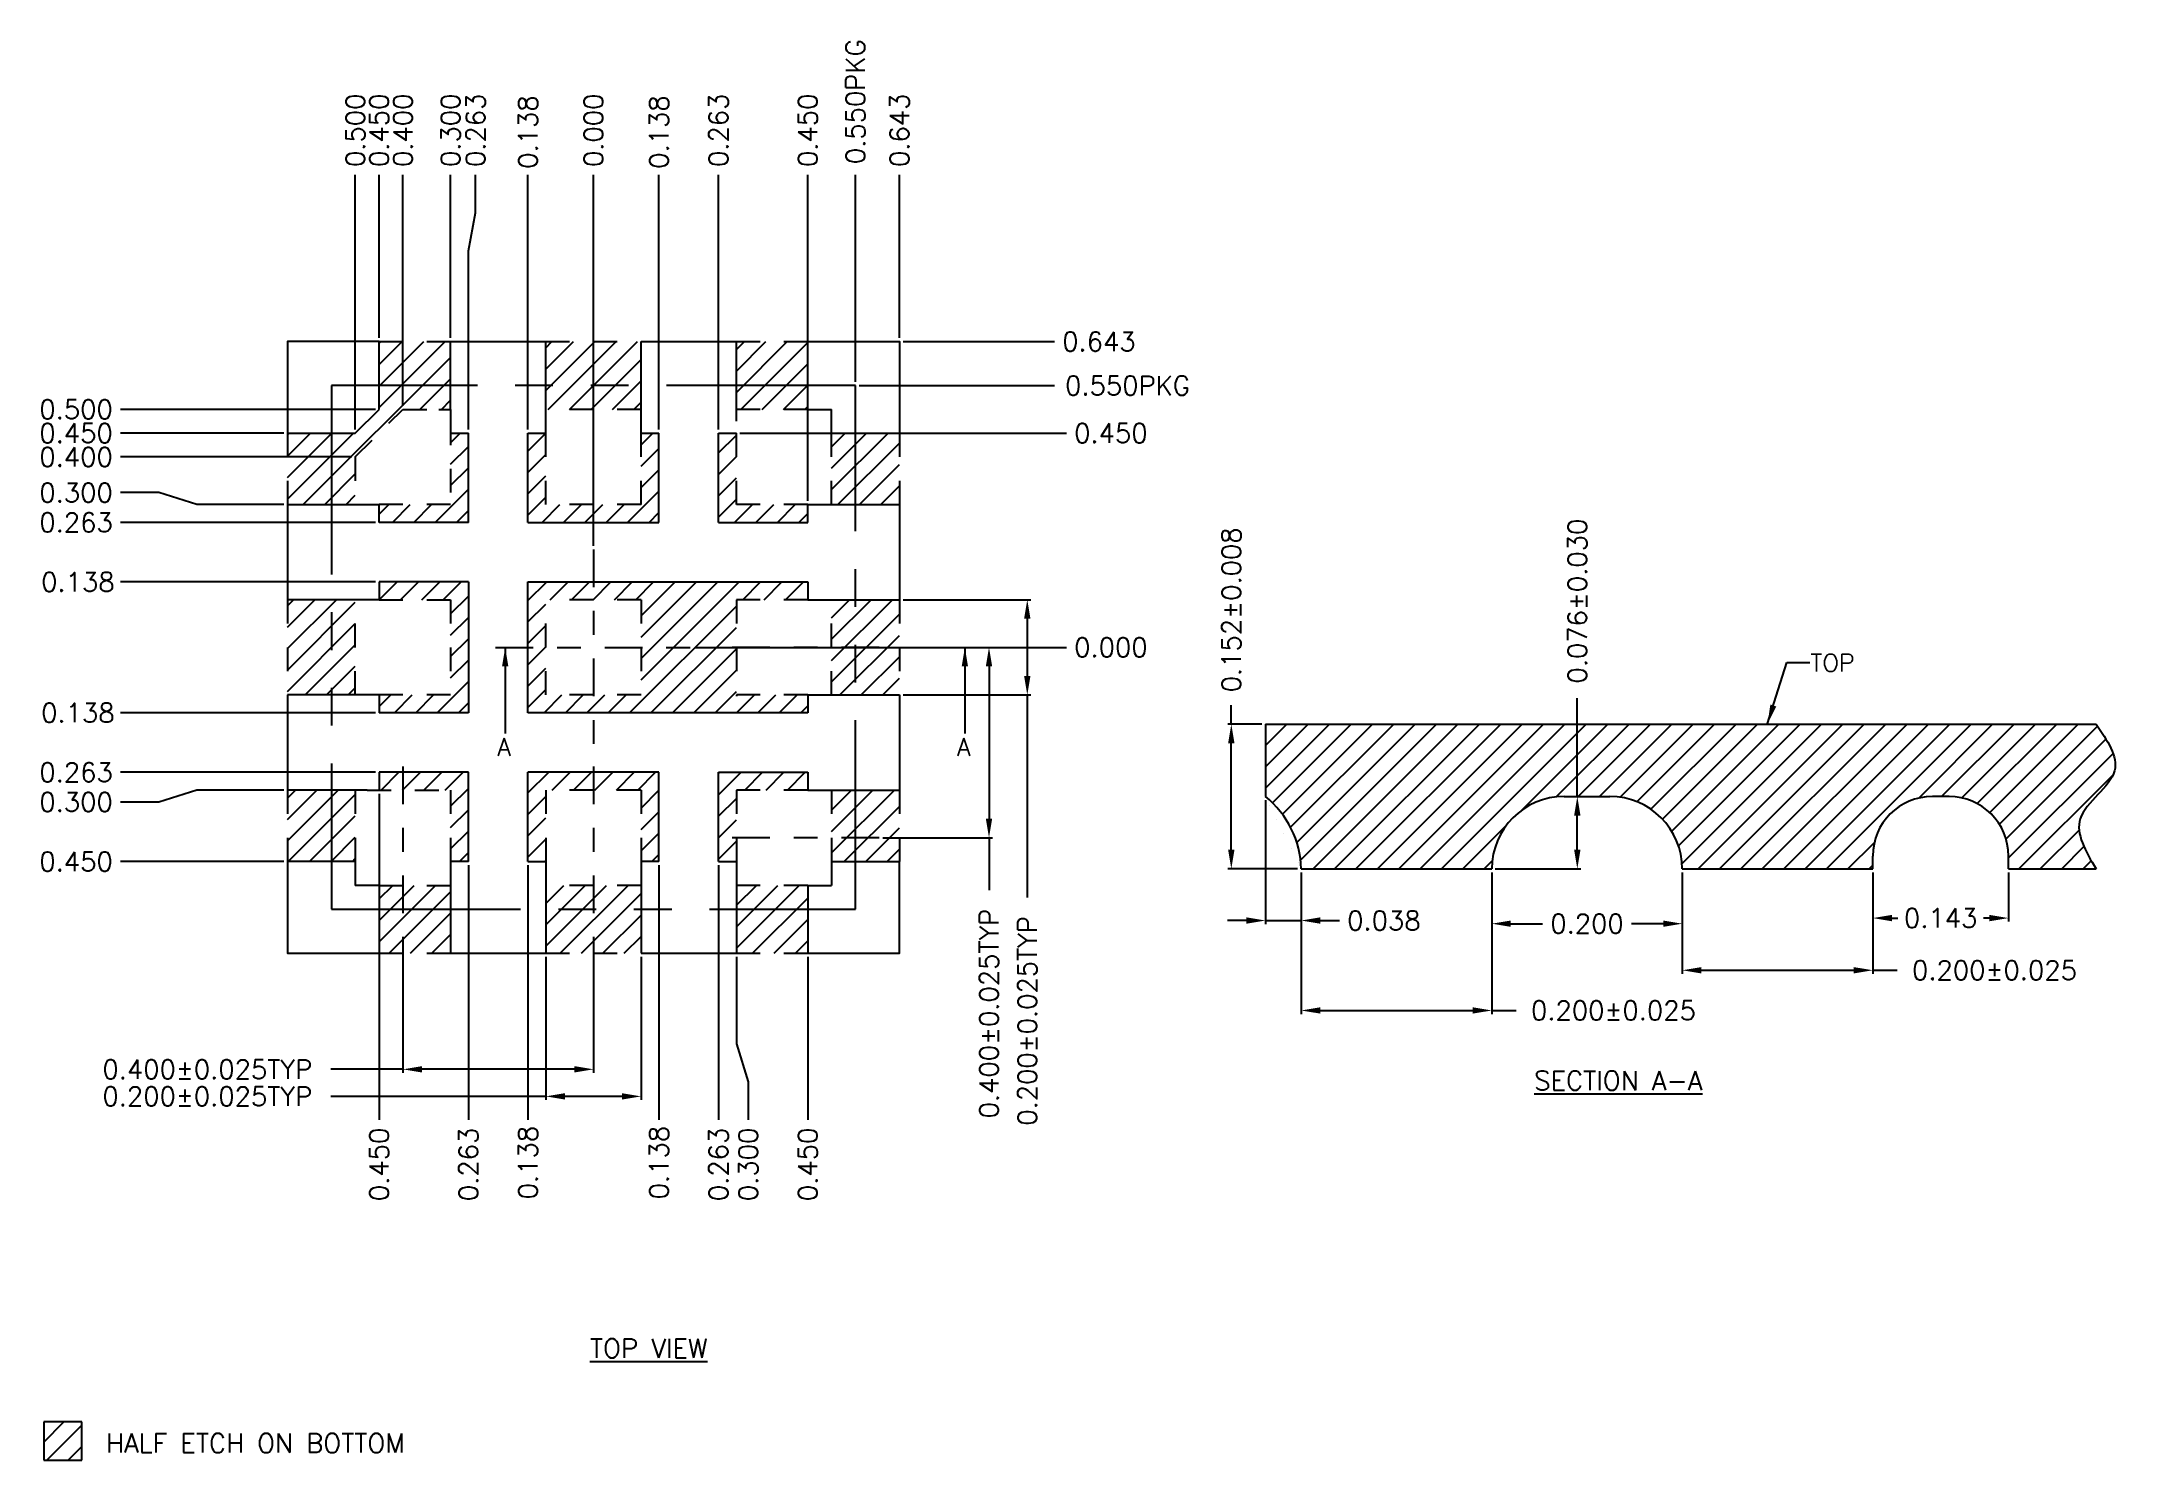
# Model space of a CAD drawing. Header units: millimetres. Extents: x 425.66 to 434.43, y 107.94 to 113.9.
import ezdxf
from ezdxf.enums import TextEntityAlignment as Align

# ---------------------------------------------------------------- set-up
doc = ezdxf.new("R2010")
doc.units = ezdxf.units.MM
doc.header["$LTSCALE"] = 0.5
doc.header["$PDMODE"] = 98
for name, pattern in [('CENTER', [50.8, 31.75, -6.35, 6.35, -6.35]), ('HIDDEN', [0.375, 0.25, -0.125]), ('PHANTOM2', [31.75, 15.875, -3.175, 3.175, -3.175, 3.175, -3.175])]:
    doc.linetypes.add(name, pattern=pattern)
for name, color, linetype in [('1', 7, 'Continuous'), ('1D', 4, 'Continuous'), ('BTM', 7, 'HIDDEN'), ('Center', 2, 'CENTER'), ('DIMENSION', 3, 'Continuous'), ('HEB', 4, 'Continuous'), ('PKG', 1, 'PHANTOM2')]:
    doc.layers.add(name, color=color, linetype=linetype)
doc.styles.add('ADESK1', font='romans')
doc.styles.add('Chinese', font='', dxfattribs={"height": 5})
doc.styles.add('SIMPLEX', font='simplex.shx')
doc.styles.get('Chinese').set_extended_font_data('SimSun')
doc.dimstyles.new('Standard4', dxfattribs={"dimtxt": 0.08, "dimasz": 0.08, "dimexe": 0.015, "dimexo": 0.015, "dimgap": 0.027, "dimtad": 1, "dimdec": 3, "dimlfac": 0.5, "dimrnd": 0.0005, "dimzin": 1, "dimtxsty": 'SIMPLEX', "dimcen": 0.1905, "dimclrd": 256, "dimclre": 256, "dimclrt": 256, "dimazin": 3, "dimtp": 0.03, "dimtm": 0.05, "dimtfac": 0.8, "dimtdec": 3, "dimtmove": 0, "dimatfit": 3, "dimfxl": 0.05, "dimtzin": 4, "dimlwd": -1, "dimlwe": -1})

msp = doc.modelspace()

# ---------------------------------------------------------------- texts
at = {"layer": '1D', "style": 'ADESK1'}
for s, height, p in [('TOP', 0.07363, (433.0845, 111.251)), ('A', 0.0736, (427.5716, 110.8971)), ('A', 0.0736, (429.5018, 110.8971))]:
    msp.add_text(s, height=height, dxfattribs=at).set_placement(p)
at = {"layer": '1D', "linetype": 'ByBlock', "style": 'SIMPLEX'}
for s, p in [('%%UTOP VIEW', (427.96, 108.4073)), ('HALF ETCH ON BOTTOM', (425.928, 108.0089))]:
    msp.add_text(s, height=0.08, dxfattribs=at).set_placement(p, align=Align.MIDDLE_LEFT)
at = {"layer": '1D', "ltscale": 0.1, "insert": (431.9248, 109.5722), "char_height": 0.08, "width": 0.838553, "attachment_point": 1, "style": 'Chinese'}
msp.add_mtext('{\\Fsimplex|c0;\\LSECTION A-A}', dxfattribs=at)

# ---------------------------------------------------------------- blocks, each defined once
blk = doc.blocks.new('*D144')
at = {"layer": 'Defpoints', "color": 0, "ltscale": 0.1, "transparency": 16777216}
for p in [(432.0506, 110.7259), (432.1059, 110.7259), (431.7466, 110.4219)]:
    blk.add_point(p, dxfattribs=at)
at = {"layer": 'DIMENSION', "ltscale": 0.1, "transparency": 16777216}
for p, q in [((432.1059, 110.7259), (432.1059, 111.1388)), ((432.0656, 110.7259), (432.1209, 110.7259)), ((432.1059, 110.5019), (432.1059, 110.6459)), ((431.7616, 110.4219), (432.1209, 110.4219))]:
    blk.add_line(p, q, dxfattribs=at)
for points in [[(432.0925, 110.6459), (432.1192, 110.6459), (432.1059, 110.7259)], [(432.0925, 110.5019), (432.1192, 110.5019), (432.1059, 110.4219)]]:
    blk.add_solid(points, dxfattribs=at)
at = {"layer": 'DIMENSION', "ltscale": 0.1, "transparency": 16777216, "insert": (432.1059, 111.5468), "char_height": 0.08, "attachment_point": 5, "rotation": 90, "style": 'SIMPLEX'}
blk.add_mtext('\\A1;0.076%%P0.030', dxfattribs=at)
blk = doc.blocks.new('*D145')
at = {"layer": 'Defpoints', "color": 0, "ltscale": 0.1, "transparency": 16777216}
for p in [(430.653, 111.0299), (430.7966, 111.0299), (430.9466, 110.4219)]:
    blk.add_point(p, dxfattribs=at)
at = {"layer": 'DIMENSION', "ltscale": 0.1, "transparency": 16777216}
for p, q in [((430.653, 111.0299), (430.653, 111.1099)), ((430.7816, 111.0299), (430.638, 111.0299)), ((430.653, 110.5019), (430.653, 110.9499)), ((430.9316, 110.4219), (430.638, 110.4219))]:
    blk.add_line(p, q, dxfattribs=at)
for points in [[(430.6397, 110.9499), (430.6664, 110.9499), (430.653, 111.0299)], [(430.6397, 110.5019), (430.6664, 110.5019), (430.653, 110.4219)]]:
    blk.add_solid(points, dxfattribs=at)
at = {"layer": 'DIMENSION', "ltscale": 0.1, "transparency": 16777216, "insert": (430.653, 111.5102), "char_height": 0.08, "attachment_point": 5, "rotation": 90, "style": 'SIMPLEX'}
blk.add_mtext('\\A1;0.152%%P0.008', dxfattribs=at)
blk = doc.blocks.new('*D146')
at = {"layer": 'Defpoints', "color": 0, "ltscale": 0.1, "transparency": 16777216}
for p in [(430.7966, 110.7259), (430.9466, 110.4219), (430.9466, 110.2048)]:
    blk.add_point(p, dxfattribs=at)
at = {"layer": 'DIMENSION', "ltscale": 0.1, "transparency": 16777216}
for p, q in [((430.7966, 110.7109), (430.7966, 110.1898)), ((430.9466, 110.4069), (430.9466, 110.1898)), ((430.7166, 110.2048), (430.6366, 110.2048)), ((430.7966, 110.2048), (430.9466, 110.2048)), ((431.0266, 110.2048), (431.1066, 110.2048))]:
    blk.add_line(p, q, dxfattribs=at)
for points in [[(430.7166, 110.2181), (430.7166, 110.1914), (430.7966, 110.2048)], [(431.0266, 110.2181), (431.0266, 110.1914), (430.9466, 110.2048)]]:
    blk.add_solid(points, dxfattribs=at)
at = {"layer": 'DIMENSION', "ltscale": 0.1, "transparency": 16777216, "insert": (431.2936, 110.2048), "char_height": 0.08, "attachment_point": 5, "style": 'SIMPLEX'}
blk.add_mtext('\\A1;0.038', dxfattribs=at)
blk = doc.blocks.new('*D147')
at = {"layer": 'Defpoints', "color": 0, "ltscale": 0.1, "transparency": 16777216}
for p in [(430.9466, 110.4219), (431.7466, 110.4219), (431.7466, 109.8269)]:
    blk.add_point(p, dxfattribs=at)
at = {"layer": 'DIMENSION', "ltscale": 0.1, "transparency": 16777216}
for p, q in [((430.9466, 110.4069), (430.9466, 109.8119)), ((431.7466, 110.4069), (431.7466, 109.8119)), ((431.0266, 109.8269), (431.6666, 109.8269)), ((431.7466, 109.8269), (431.8496, 109.8269))]:
    blk.add_line(p, q, dxfattribs=at)
for points in [[(431.0266, 109.8402), (431.0266, 109.8136), (430.9466, 109.8269)], [(431.6666, 109.8402), (431.6666, 109.8136), (431.7466, 109.8269)]]:
    blk.add_solid(points, dxfattribs=at)
at = {"layer": 'DIMENSION', "ltscale": 0.1, "transparency": 16777216, "insert": (432.2576, 109.8269), "char_height": 0.08, "attachment_point": 5, "style": 'SIMPLEX'}
blk.add_mtext('\\A1;0.200%%P0.025', dxfattribs=at)
blk = doc.blocks.new('*D148')
at = {"layer": 'Defpoints', "color": 0, "ltscale": 0.1, "transparency": 16777216}
for p in [(432.5466, 110.4219), (433.3466, 110.4219), (433.3466, 109.9958)]:
    blk.add_point(p, dxfattribs=at)
at = {"layer": 'DIMENSION', "ltscale": 0.1, "transparency": 16777216}
for p, q in [((432.5466, 110.4069), (432.5466, 109.9808)), ((433.3466, 110.4069), (433.3466, 109.9808)), ((432.6266, 109.9958), (433.2666, 109.9958)), ((433.3466, 109.9958), (433.4496, 109.9958))]:
    blk.add_line(p, q, dxfattribs=at)
for points in [[(432.6266, 110.0091), (432.6266, 109.9824), (432.5466, 109.9958)], [(433.2666, 110.0091), (433.2666, 109.9824), (433.3466, 109.9958)]]:
    blk.add_solid(points, dxfattribs=at)
at = {"layer": 'DIMENSION', "ltscale": 0.1, "transparency": 16777216, "insert": (433.8576, 109.9958), "char_height": 0.08, "attachment_point": 5, "style": 'SIMPLEX'}
blk.add_mtext('\\A1;0.200%%P0.025', dxfattribs=at)
blk = doc.blocks.new('*D110')
at = {"layer": 'Defpoints', "color": 0, "ltscale": 0.1, "transparency": 16777216}
for p in [(427.9747, 111.3526), (428.3864, 111.3526), (429.9603, 111.3526)]:
    blk.add_point(p, dxfattribs=at)
at = {"layer": 'DIMENSION', "ltscale": 0.1, "transparency": 16777216}
blk.add_line((428.4014, 111.3526), (429.9603, 111.3526), dxfattribs=at)
at = {"layer": 'DIMENSION', "ltscale": 0.1, "transparency": 16777216, "insert": (430.1473, 111.3526), "char_height": 0.08, "attachment_point": 5, "style": 'SIMPLEX'}
blk.add_mtext('\\A1;0.000', dxfattribs=at)
blk = doc.blocks.new('*D111')
at = {"layer": 'Defpoints', "color": 0, "ltscale": 0.1, "transparency": 16777216}
for p in [(427.9747, 113.3381), (427.9747, 111.7643), (427.9747, 111.3526)]:
    blk.add_point(p, dxfattribs=at)
at = {"layer": 'DIMENSION', "ltscale": 0.1, "transparency": 16777216}
blk.add_line((427.9747, 111.7793), (427.9747, 113.3381), dxfattribs=at)
at = {"layer": 'DIMENSION', "ltscale": 0.1, "transparency": 16777216, "insert": (427.9747, 113.5251), "char_height": 0.08, "attachment_point": 5, "rotation": 90, "style": 'SIMPLEX'}
blk.add_mtext('\\A1;0.000', dxfattribs=at)
blk = doc.blocks.new('*D112')
at = {"layer": 'Defpoints', "color": 0, "ltscale": 0.1, "transparency": 16777216}
for p in [(429.1747, 111.3526), (429.1747, 110.5526), (429.6356, 110.5526)]:
    blk.add_point(p, dxfattribs=at)
at = {"layer": 'DIMENSION', "ltscale": 0.1, "transparency": 16777216}
for p, q in [((429.1897, 111.3526), (429.6506, 111.3526)), ((429.6356, 111.2726), (429.6356, 110.6326)), ((429.1897, 110.5526), (429.6506, 110.5526)), ((429.6356, 110.5526), (429.6356, 110.3326))]:
    blk.add_line(p, q, dxfattribs=at)
for points in [[(429.6222, 111.2726), (429.6489, 111.2726), (429.6356, 111.3526)], [(429.6222, 110.6326), (429.6489, 110.6326), (429.6356, 110.5526)]]:
    blk.add_solid(points, dxfattribs=at)
at = {"layer": 'DIMENSION', "ltscale": 0.1, "transparency": 16777216, "insert": (429.6356, 109.8142), "char_height": 0.08, "attachment_point": 5, "rotation": 90, "style": 'SIMPLEX'}
blk.add_mtext('\\A1;0.400%%P0.025TYP', dxfattribs=at)
blk = doc.blocks.new('*D113')
at = {"layer": 'Defpoints', "color": 0, "ltscale": 0.1, "transparency": 16777216}
for p in [(429.2597, 111.5526), (429.2597, 111.1524), (429.7963, 111.1524)]:
    blk.add_point(p, dxfattribs=at)
at = {"layer": 'DIMENSION', "ltscale": 0.1, "transparency": 16777216}
for p, q in [((429.2747, 111.5526), (429.8113, 111.5526)), ((429.7963, 111.4726), (429.7963, 111.2324)), ((429.2747, 111.1524), (429.8113, 111.1524)), ((429.7963, 111.1524), (429.7963, 110.3016))]:
    blk.add_line(p, q, dxfattribs=at)
for points in [[(429.7829, 111.4726), (429.8096, 111.4726), (429.7963, 111.5526)], [(429.7829, 111.2324), (429.8096, 111.2324), (429.7963, 111.1524)]]:
    blk.add_solid(points, dxfattribs=at)
at = {"layer": 'DIMENSION', "ltscale": 0.1, "transparency": 16777216, "insert": (429.7963, 109.7832), "char_height": 0.08, "attachment_point": 5, "rotation": 90, "style": 'SIMPLEX'}
blk.add_mtext('\\A1;0.200%%P0.025TYP', dxfattribs=at)
blk = doc.blocks.new('*D114')
at = {"layer": 'Defpoints', "color": 0, "ltscale": 0.1, "transparency": 16777216}
for p in [(427.1747, 110.1511), (427.9747, 110.1511), (427.9747, 109.5796)]:
    blk.add_point(p, dxfattribs=at)
at = {"layer": 'DIMENSION', "ltscale": 0.1, "transparency": 16777216}
for p, q in [((427.1747, 110.1361), (427.1747, 109.5646)), ((427.9747, 110.1361), (427.9747, 109.5646)), ((427.1747, 109.5796), (426.8717, 109.5796)), ((427.8947, 109.5796), (427.2547, 109.5796))]:
    blk.add_line(p, q, dxfattribs=at)
for points in [[(427.2547, 109.5929), (427.2547, 109.5663), (427.1747, 109.5796)], [(427.8947, 109.5929), (427.8947, 109.5663), (427.9747, 109.5796)]]:
    blk.add_solid(points, dxfattribs=at)
at = {"layer": 'DIMENSION', "ltscale": 0.1, "transparency": 16777216, "insert": (426.3533, 109.5796), "char_height": 0.08, "attachment_point": 5, "style": 'SIMPLEX'}
blk.add_mtext('\\A1;0.400%%P0.025TYP', dxfattribs=at)
blk = doc.blocks.new('*D115')
at = {"layer": 'Defpoints', "color": 0, "ltscale": 0.1, "transparency": 16777216}
for p in [(427.7747, 110.0676), (428.1747, 110.0676), (427.7747, 109.4659)]:
    blk.add_point(p, dxfattribs=at)
at = {"layer": 'DIMENSION', "ltscale": 0.1, "transparency": 16777216}
for p, q in [((427.7747, 110.0526), (427.7747, 109.4509)), ((428.1747, 110.0526), (428.1747, 109.4509)), ((427.7747, 109.4659), (426.8717, 109.4659)), ((428.0947, 109.4659), (427.8547, 109.4659))]:
    blk.add_line(p, q, dxfattribs=at)
for points in [[(427.8547, 109.4792), (427.8547, 109.4526), (427.7747, 109.4659)], [(428.0947, 109.4792), (428.0947, 109.4526), (428.1747, 109.4659)]]:
    blk.add_solid(points, dxfattribs=at)
at = {"layer": 'DIMENSION', "ltscale": 0.1, "transparency": 16777216, "insert": (426.3533, 109.4659), "char_height": 0.08, "attachment_point": 5, "style": 'SIMPLEX'}
blk.add_mtext('\\A1;0.200%%P0.025TYP', dxfattribs=at)
blk = doc.blocks.new('*D116')
at = {"layer": 'Defpoints', "color": 0, "ltscale": 0.1, "transparency": 16777216}
for p in [(427.9747, 111.3526), (428.8747, 110.0676), (428.8747, 109.3671)]:
    blk.add_point(p, dxfattribs=at)
at = {"layer": 'DIMENSION', "ltscale": 0.1, "transparency": 16777216}
blk.add_line((428.8747, 110.0526), (428.8747, 109.3671), dxfattribs=at)
at = {"layer": 'DIMENSION', "ltscale": 0.1, "transparency": 16777216, "insert": (428.8747, 109.1801), "char_height": 0.08, "attachment_point": 5, "rotation": 90, "style": 'SIMPLEX'}
blk.add_mtext('\\A1;0.450', dxfattribs=at)
blk = doc.blocks.new('*D117')
at = {"layer": 'Defpoints', "color": 0, "ltscale": 0.1, "transparency": 16777216}
for p in [(427.9747, 111.3526), (428.5747, 110.0676), (428.6247, 109.3671)]:
    blk.add_point(p, dxfattribs=at)
at = {"layer": 'DIMENSION', "ltscale": 0.1, "transparency": 16777216}
for p, q in [((428.5747, 110.0526), (428.5747, 109.6871)), ((428.5747, 109.6871), (428.6247, 109.5271)), ((428.6247, 109.5271), (428.6247, 109.3671))]:
    blk.add_line(p, q, dxfattribs=at)
at = {"layer": 'DIMENSION', "ltscale": 0.1, "transparency": 16777216, "insert": (428.6247, 109.1801), "char_height": 0.08, "attachment_point": 5, "rotation": 90, "style": 'SIMPLEX'}
blk.add_mtext('\\A1;0.300', dxfattribs=at)
blk = doc.blocks.new('*D118')
at = {"layer": 'Defpoints', "color": 0, "ltscale": 0.1, "transparency": 16777216}
for p in [(427.9747, 111.3526), (425.9892, 110.4526), (426.6897, 110.4526)]:
    blk.add_point(p, dxfattribs=at)
at = {"layer": 'DIMENSION', "ltscale": 0.1, "transparency": 16777216}
blk.add_line((426.6747, 110.4526), (425.9892, 110.4526), dxfattribs=at)
at = {"layer": 'DIMENSION', "ltscale": 0.1, "transparency": 16777216, "insert": (425.8022, 110.4526), "char_height": 0.08, "attachment_point": 5, "style": 'SIMPLEX'}
blk.add_mtext('\\A1;0.450', dxfattribs=at)
blk = doc.blocks.new('*D119')
at = {"layer": 'Defpoints', "color": 0, "ltscale": 0.1, "transparency": 16777216}
for p in [(427.9747, 111.3526), (426.6897, 110.7526), (425.9892, 110.7026)]:
    blk.add_point(p, dxfattribs=at)
at = {"layer": 'DIMENSION', "ltscale": 0.1, "transparency": 16777216}
for p, q in [((426.3092, 110.7526), (426.1492, 110.7026)), ((426.6747, 110.7526), (426.3092, 110.7526)), ((426.1492, 110.7026), (425.9892, 110.7026))]:
    blk.add_line(p, q, dxfattribs=at)
at = {"layer": 'DIMENSION', "ltscale": 0.1, "transparency": 16777216, "insert": (425.8022, 110.7026), "char_height": 0.08, "attachment_point": 5, "style": 'SIMPLEX'}
blk.add_mtext('\\A1;0.300', dxfattribs=at)
blk = doc.blocks.new('*D120')
at = {"layer": 'Defpoints', "color": 0, "ltscale": 0.1, "transparency": 16777216}
for p in [(427.9747, 111.3526), (428.4997, 110.4526), (428.4997, 109.3671)]:
    blk.add_point(p, dxfattribs=at)
at = {"layer": 'DIMENSION', "ltscale": 0.1, "transparency": 16777216}
blk.add_line((428.4997, 110.4376), (428.4997, 109.3671), dxfattribs=at)
at = {"layer": 'DIMENSION', "ltscale": 0.1, "transparency": 16777216, "insert": (428.4997, 109.1801), "char_height": 0.08, "attachment_point": 5, "rotation": 90, "style": 'SIMPLEX'}
blk.add_mtext('\\A1;0.263', dxfattribs=at)
blk = doc.blocks.new('*D121')
at = {"layer": 'Defpoints', "color": 0, "ltscale": 0.1, "transparency": 16777216}
for p in [(427.9747, 111.3526), (428.2497, 110.4526), (428.2497, 109.3671)]:
    blk.add_point(p, dxfattribs=at)
at = {"layer": 'DIMENSION', "ltscale": 0.1, "transparency": 16777216}
blk.add_line((428.2497, 110.4376), (428.2497, 109.3671), dxfattribs=at)
at = {"layer": 'DIMENSION', "ltscale": 0.1, "transparency": 16777216, "insert": (428.2497, 109.1877), "char_height": 0.08, "attachment_point": 5, "rotation": 90, "style": 'SIMPLEX'}
blk.add_mtext('\\A1;0.138', dxfattribs=at)
blk = doc.blocks.new('*D122')
at = {"layer": 'Defpoints', "color": 0, "ltscale": 0.1, "transparency": 16777216}
for p in [(428.5747, 112.2526), (429.9603, 112.2526), (427.9747, 111.3526)]:
    blk.add_point(p, dxfattribs=at)
at = {"layer": 'DIMENSION', "ltscale": 0.1, "transparency": 16777216}
blk.add_line((428.5897, 112.2526), (429.9603, 112.2526), dxfattribs=at)
at = {"layer": 'DIMENSION', "ltscale": 0.1, "transparency": 16777216, "insert": (430.1473, 112.2526), "char_height": 0.08, "attachment_point": 5, "style": 'SIMPLEX'}
blk.add_mtext('\\A1;0.450', dxfattribs=at)
blk = doc.blocks.new('*D123')
at = {"layer": 'Defpoints', "color": 0, "ltscale": 0.1, "transparency": 16777216}
for p in [(427.9747, 111.3526), (427.0747, 110.7526), (427.0747, 109.3671)]:
    blk.add_point(p, dxfattribs=at)
at = {"layer": 'DIMENSION', "ltscale": 0.1, "transparency": 16777216}
blk.add_line((427.0747, 110.7376), (427.0747, 109.3671), dxfattribs=at)
at = {"layer": 'DIMENSION', "ltscale": 0.1, "transparency": 16777216, "insert": (427.0747, 109.1801), "char_height": 0.08, "attachment_point": 5, "rotation": 90, "style": 'SIMPLEX'}
blk.add_mtext('\\A1;0.450', dxfattribs=at)
blk = doc.blocks.new('*D124')
at = {"layer": 'Defpoints', "color": 0, "ltscale": 0.1, "transparency": 16777216}
for p in [(427.9747, 111.3526), (427.4497, 110.4526), (427.4497, 109.3671)]:
    blk.add_point(p, dxfattribs=at)
at = {"layer": 'DIMENSION', "ltscale": 0.1, "transparency": 16777216}
blk.add_line((427.4497, 110.4376), (427.4497, 109.3671), dxfattribs=at)
at = {"layer": 'DIMENSION', "ltscale": 0.1, "transparency": 16777216, "insert": (427.4497, 109.1801), "char_height": 0.08, "attachment_point": 5, "rotation": 90, "style": 'SIMPLEX'}
blk.add_mtext('\\A1;0.263', dxfattribs=at)
blk = doc.blocks.new('*D125')
at = {"layer": 'Defpoints', "color": 0, "ltscale": 0.1, "transparency": 16777216}
for p in [(427.9747, 111.3526), (427.6997, 110.4526), (427.6997, 109.3671)]:
    blk.add_point(p, dxfattribs=at)
at = {"layer": 'DIMENSION', "ltscale": 0.1, "transparency": 16777216}
blk.add_line((427.6997, 110.4376), (427.6997, 109.3671), dxfattribs=at)
at = {"layer": 'DIMENSION', "ltscale": 0.1, "transparency": 16777216, "insert": (427.6997, 109.1877), "char_height": 0.08, "attachment_point": 5, "rotation": 90, "style": 'SIMPLEX'}
blk.add_mtext('\\A1;0.138', dxfattribs=at)
blk = doc.blocks.new('*D126')
at = {"layer": 'Defpoints', "color": 0, "ltscale": 0.1, "transparency": 16777216}
for p in [(427.9747, 111.3526), (425.9892, 111.0776), (427.0747, 111.0776)]:
    blk.add_point(p, dxfattribs=at)
at = {"layer": 'DIMENSION', "ltscale": 0.1, "transparency": 16777216}
blk.add_line((427.0597, 111.0776), (425.9892, 111.0776), dxfattribs=at)
at = {"layer": 'DIMENSION', "ltscale": 0.1, "transparency": 16777216, "insert": (425.8098, 111.0776), "char_height": 0.08, "attachment_point": 5, "style": 'SIMPLEX'}
blk.add_mtext('\\A1;0.138', dxfattribs=at)
blk = doc.blocks.new('*D127')
at = {"layer": 'Defpoints', "color": 0, "ltscale": 0.1, "transparency": 16777216}
for p in [(425.9892, 111.6276), (427.0747, 111.6276), (427.9747, 111.3526)]:
    blk.add_point(p, dxfattribs=at)
at = {"layer": 'DIMENSION', "ltscale": 0.1, "transparency": 16777216}
blk.add_line((427.0597, 111.6276), (425.9892, 111.6276), dxfattribs=at)
at = {"layer": 'DIMENSION', "ltscale": 0.1, "transparency": 16777216, "insert": (425.8098, 111.6276), "char_height": 0.08, "attachment_point": 5, "style": 'SIMPLEX'}
blk.add_mtext('\\A1;0.138', dxfattribs=at)
blk = doc.blocks.new('*D128')
at = {"layer": 'Defpoints', "color": 0, "ltscale": 0.1, "transparency": 16777216}
for p in [(427.9747, 111.3526), (425.9892, 110.8276), (427.0747, 110.8276)]:
    blk.add_point(p, dxfattribs=at)
at = {"layer": 'DIMENSION', "ltscale": 0.1, "transparency": 16777216}
blk.add_line((427.0597, 110.8276), (425.9892, 110.8276), dxfattribs=at)
at = {"layer": 'DIMENSION', "ltscale": 0.1, "transparency": 16777216, "insert": (425.8022, 110.8276), "char_height": 0.08, "attachment_point": 5, "style": 'SIMPLEX'}
blk.add_mtext('\\A1;0.263', dxfattribs=at)
blk = doc.blocks.new('*D129')
at = {"layer": 'Defpoints', "color": 0, "ltscale": 0.1, "transparency": 16777216}
for p in [(425.9892, 111.8776), (427.0747, 111.8776), (427.9747, 111.3526)]:
    blk.add_point(p, dxfattribs=at)
at = {"layer": 'DIMENSION', "ltscale": 0.1, "transparency": 16777216}
blk.add_line((427.0597, 111.8776), (425.9892, 111.8776), dxfattribs=at)
at = {"layer": 'DIMENSION', "ltscale": 0.1, "transparency": 16777216, "insert": (425.8022, 111.8776), "char_height": 0.08, "attachment_point": 5, "style": 'SIMPLEX'}
blk.add_mtext('\\A1;0.263', dxfattribs=at)
blk = doc.blocks.new('*D130')
at = {"layer": 'Defpoints', "color": 0, "ltscale": 0.1, "transparency": 16777216}
for p in [(425.9892, 112.1526), (426.9747, 112.1526), (427.9747, 111.3526)]:
    blk.add_point(p, dxfattribs=at)
at = {"layer": 'DIMENSION', "ltscale": 0.1, "transparency": 16777216}
blk.add_line((426.9597, 112.1526), (425.9892, 112.1526), dxfattribs=at)
at = {"layer": 'DIMENSION', "ltscale": 0.1, "transparency": 16777216, "insert": (425.8022, 112.1526), "char_height": 0.08, "attachment_point": 5, "style": 'SIMPLEX'}
blk.add_mtext('\\A1;0.400', dxfattribs=at)
blk = doc.blocks.new('*D131')
at = {"layer": 'Defpoints', "color": 0, "ltscale": 0.1, "transparency": 16777216}
for p in [(425.9892, 112.2526), (426.6897, 112.2526), (427.9747, 111.3526)]:
    blk.add_point(p, dxfattribs=at)
at = {"layer": 'DIMENSION', "ltscale": 0.1, "transparency": 16777216}
blk.add_line((426.6747, 112.2526), (425.9892, 112.2526), dxfattribs=at)
at = {"layer": 'DIMENSION', "ltscale": 0.1, "transparency": 16777216, "insert": (425.8022, 112.2526), "char_height": 0.08, "attachment_point": 5, "style": 'SIMPLEX'}
blk.add_mtext('\\A1;0.450', dxfattribs=at)
blk = doc.blocks.new('*D132')
at = {"layer": 'Defpoints', "color": 0, "ltscale": 0.1, "transparency": 16777216}
for p in [(425.9892, 112.0026), (426.6897, 111.9526), (427.9747, 111.3526)]:
    blk.add_point(p, dxfattribs=at)
at = {"layer": 'DIMENSION', "ltscale": 0.1, "transparency": 16777216}
for p, q in [((426.1492, 112.0026), (425.9892, 112.0026)), ((426.3092, 111.9526), (426.1492, 112.0026)), ((426.6747, 111.9526), (426.3092, 111.9526))]:
    blk.add_line(p, q, dxfattribs=at)
at = {"layer": 'DIMENSION', "ltscale": 0.1, "transparency": 16777216, "insert": (425.8022, 112.0026), "char_height": 0.08, "attachment_point": 5, "style": 'SIMPLEX'}
blk.add_mtext('\\A1;0.300', dxfattribs=at)
blk = doc.blocks.new('*D133')
at = {"layer": 'Defpoints', "color": 0, "ltscale": 0.1, "transparency": 16777216}
for p in [(427.1747, 113.3382), (427.1747, 112.3526), (427.9747, 111.3526)]:
    blk.add_point(p, dxfattribs=at)
at = {"layer": 'DIMENSION', "ltscale": 0.1, "transparency": 16777216}
blk.add_line((427.1747, 112.3676), (427.1747, 113.3382), dxfattribs=at)
at = {"layer": 'DIMENSION', "ltscale": 0.1, "transparency": 16777216, "insert": (427.1747, 113.5252), "char_height": 0.08, "attachment_point": 5, "rotation": 90, "style": 'SIMPLEX'}
blk.add_mtext('\\A1;0.400', dxfattribs=at)
blk = doc.blocks.new('*D134')
at = {"layer": 'Defpoints', "color": 0, "ltscale": 0.1, "transparency": 16777216}
for p in [(428.8747, 113.3382), (428.8747, 111.9526), (427.9747, 111.3526)]:
    blk.add_point(p, dxfattribs=at)
at = {"layer": 'DIMENSION', "ltscale": 0.1, "transparency": 16777216}
blk.add_line((428.8747, 111.9676), (428.8747, 113.3382), dxfattribs=at)
at = {"layer": 'DIMENSION', "ltscale": 0.1, "transparency": 16777216, "insert": (428.8747, 113.5252), "char_height": 0.08, "attachment_point": 5, "rotation": 90, "style": 'SIMPLEX'}
blk.add_mtext('\\A1;0.450', dxfattribs=at)
blk = doc.blocks.new('*D135')
at = {"layer": 'Defpoints', "color": 0, "ltscale": 0.1, "transparency": 16777216}
for p in [(428.4997, 113.3382), (428.4997, 112.2526), (427.9747, 111.3526)]:
    blk.add_point(p, dxfattribs=at)
at = {"layer": 'DIMENSION', "ltscale": 0.1, "transparency": 16777216}
blk.add_line((428.4997, 112.2676), (428.4997, 113.3382), dxfattribs=at)
at = {"layer": 'DIMENSION', "ltscale": 0.1, "transparency": 16777216, "insert": (428.4997, 113.5252), "char_height": 0.08, "attachment_point": 5, "rotation": 90, "style": 'SIMPLEX'}
blk.add_mtext('\\A1;0.263', dxfattribs=at)
blk = doc.blocks.new('*D136')
at = {"layer": 'Defpoints', "color": 0, "ltscale": 0.1, "transparency": 16777216}
for p in [(428.2497, 113.3382), (428.2497, 112.2526), (427.9747, 111.3526)]:
    blk.add_point(p, dxfattribs=at)
at = {"layer": 'DIMENSION', "ltscale": 0.1, "transparency": 16777216}
blk.add_line((428.2497, 112.2676), (428.2497, 113.3382), dxfattribs=at)
at = {"layer": 'DIMENSION', "ltscale": 0.1, "transparency": 16777216, "insert": (428.2497, 113.5175), "char_height": 0.08, "attachment_point": 5, "rotation": 90, "style": 'SIMPLEX'}
blk.add_mtext('\\A1;0.138', dxfattribs=at)
blk = doc.blocks.new('*D137')
at = {"layer": 'Defpoints', "color": 0, "ltscale": 0.1, "transparency": 16777216}
for p in [(427.6997, 113.3382), (427.6997, 112.2526), (427.9747, 111.3526)]:
    blk.add_point(p, dxfattribs=at)
at = {"layer": 'DIMENSION', "ltscale": 0.1, "transparency": 16777216}
blk.add_line((427.6997, 112.2676), (427.6997, 113.3382), dxfattribs=at)
at = {"layer": 'DIMENSION', "ltscale": 0.1, "transparency": 16777216, "insert": (427.6997, 113.5175), "char_height": 0.08, "attachment_point": 5, "rotation": 90, "style": 'SIMPLEX'}
blk.add_mtext('\\A1;0.138', dxfattribs=at)
blk = doc.blocks.new('*D138')
at = {"layer": 'Defpoints', "color": 0, "ltscale": 0.1, "transparency": 16777216}
for p in [(427.4797, 113.3382), (427.4497, 112.2526), (427.9747, 111.3526)]:
    blk.add_point(p, dxfattribs=at)
at = {"layer": 'DIMENSION', "ltscale": 0.1, "transparency": 16777216}
for p, q in [((427.4797, 113.1782), (427.4797, 113.3382)), ((427.4497, 113.0182), (427.4797, 113.1782)), ((427.4497, 112.2676), (427.4497, 113.0182))]:
    blk.add_line(p, q, dxfattribs=at)
at = {"layer": 'DIMENSION', "ltscale": 0.1, "transparency": 16777216, "insert": (427.4797, 113.5252), "char_height": 0.08, "attachment_point": 5, "rotation": 90, "style": 'SIMPLEX'}
blk.add_mtext('\\A1;0.263', dxfattribs=at)
blk = doc.blocks.new('*D139')
at = {"layer": 'Defpoints', "color": 0, "ltscale": 0.1, "transparency": 16777216}
for p in [(429.2597, 112.6376), (429.9103, 112.6376), (427.9747, 111.3526)]:
    blk.add_point(p, dxfattribs=at)
at = {"layer": 'DIMENSION', "ltscale": 0.1, "transparency": 16777216}
blk.add_line((429.2747, 112.6376), (429.9103, 112.6376), dxfattribs=at)
at = {"layer": 'DIMENSION', "ltscale": 0.1, "transparency": 16777216, "insert": (430.0973, 112.6376), "char_height": 0.08, "attachment_point": 5, "style": 'SIMPLEX'}
blk.add_mtext('\\A1;0.643', dxfattribs=at)
blk = doc.blocks.new('*D140')
at = {"layer": 'Defpoints', "color": 0, "ltscale": 0.1, "transparency": 16777216}
for p in [(429.2597, 113.3382), (429.2597, 112.6376), (427.9747, 111.3526)]:
    blk.add_point(p, dxfattribs=at)
at = {"layer": 'DIMENSION', "ltscale": 0.1, "transparency": 16777216}
blk.add_line((429.2597, 112.6526), (429.2597, 113.3382), dxfattribs=at)
at = {"layer": 'DIMENSION', "ltscale": 0.1, "transparency": 16777216, "insert": (429.2597, 113.5252), "char_height": 0.08, "attachment_point": 5, "rotation": 90, "style": 'SIMPLEX'}
blk.add_mtext('\\A1;0.643', dxfattribs=at)
blk = doc.blocks.new('*D141')
at = {"layer": 'Defpoints', "color": 0, "ltscale": 0.1, "transparency": 16777216}
for p in [(429.0747, 113.3382), (429.0747, 112.4526), (427.9747, 111.3526)]:
    blk.add_point(p, dxfattribs=at)
at = {"layer": 'DIMENSION', "ltscale": 0.1, "transparency": 16777216}
blk.add_line((429.0747, 112.4676), (429.0747, 113.3382), dxfattribs=at)
at = {"layer": 'DIMENSION', "ltscale": 0.1, "transparency": 16777216, "insert": (429.0747, 113.6452), "char_height": 0.08, "attachment_point": 5, "rotation": 90, "style": 'SIMPLEX'}
blk.add_mtext('\\A1;0.550PKG', dxfattribs=at)
blk = doc.blocks.new('*D142')
at = {"layer": 'Defpoints', "color": 0, "ltscale": 0.1, "transparency": 16777216}
for p in [(429.0747, 112.4526), (429.9103, 112.4526), (427.9747, 111.3526)]:
    blk.add_point(p, dxfattribs=at)
at = {"layer": 'DIMENSION', "ltscale": 0.1, "transparency": 16777216}
blk.add_line((429.0897, 112.4526), (429.9103, 112.4526), dxfattribs=at)
at = {"layer": 'DIMENSION', "ltscale": 0.1, "transparency": 16777216, "insert": (430.2173, 112.4526), "char_height": 0.08, "attachment_point": 5, "style": 'SIMPLEX'}
blk.add_mtext('\\A1;0.550PKG', dxfattribs=at)
blk = doc.blocks.new('*D143')
at = {"layer": 'Defpoints', "color": 0, "ltscale": 0.5, "transparency": 16777216}
for p in [(431.7466, 110.4219), (432.5466, 110.4219), (432.5466, 110.1915)]:
    blk.add_point(p, dxfattribs=at)
at = {"layer": 'DIMENSION', "ltscale": 0.5, "transparency": 16777216}
for p, q in [((431.7466, 110.4069), (431.7466, 110.1765)), ((432.5466, 110.4069), (432.5466, 110.1765)), ((431.8266, 110.1915), (431.9596, 110.1915)), ((432.4666, 110.1915), (432.3336, 110.1915))]:
    blk.add_line(p, q, dxfattribs=at)
for points in [[(431.8266, 110.2048), (431.8266, 110.1781), (431.7466, 110.1915)], [(432.4666, 110.2048), (432.4666, 110.1781), (432.5466, 110.1915)]]:
    blk.add_solid(points, dxfattribs=at)
at = {"layer": 'DIMENSION', "ltscale": 0.5, "transparency": 16777216, "insert": (432.1466, 110.1915), "char_height": 0.08, "attachment_point": 5, "style": 'SIMPLEX'}
blk.add_mtext('\\A1;0.200', dxfattribs=at)
blk = doc.blocks.new('*D160')
at = {"layer": 'Defpoints', "color": 0, "ltscale": 0.1, "transparency": 16777216}
for p in [(425.9892, 112.3526), (427.0747, 112.3526), (427.9747, 111.3526)]:
    blk.add_point(p, dxfattribs=at)
at = {"layer": 'DIMENSION', "linetype": 'ByBlock', "ltscale": 0.1, "transparency": 16777216}
blk.add_line((427.0597, 112.3526), (425.9892, 112.3526), dxfattribs=at)
at = {"layer": 'DIMENSION', "ltscale": 0.1, "transparency": 16777216, "insert": (425.8022, 112.3526), "char_height": 0.08, "attachment_point": 5, "style": 'SIMPLEX'}
blk.add_mtext('\\A1;0.500', dxfattribs=at)
blk = doc.blocks.new('*D161')
at = {"layer": 'Defpoints', "color": 0, "ltscale": 0.1, "transparency": 16777216}
for p in [(426.9747, 113.3382), (426.9747, 112.2526), (427.9747, 111.3526)]:
    blk.add_point(p, dxfattribs=at)
at = {"layer": 'DIMENSION', "linetype": 'ByBlock', "ltscale": 0.1, "transparency": 16777216}
blk.add_line((426.9747, 112.2676), (426.9747, 113.3382), dxfattribs=at)
at = {"layer": 'DIMENSION', "ltscale": 0.1, "transparency": 16777216, "insert": (426.9747, 113.5252), "char_height": 0.08, "attachment_point": 5, "rotation": 90, "style": 'SIMPLEX'}
blk.add_mtext('\\A1;0.500', dxfattribs=at)
blk = doc.blocks.new('*D162')
at = {"layer": 'Defpoints', "color": 0, "ltscale": 0.1, "transparency": 16777216}
for p in [(427.0747, 113.3382), (427.0747, 112.6376), (427.9747, 111.3526)]:
    blk.add_point(p, dxfattribs=at)
at = {"layer": 'DIMENSION', "linetype": 'ByBlock', "ltscale": 0.1, "transparency": 16777216}
blk.add_line((427.0747, 112.6526), (427.0747, 113.3382), dxfattribs=at)
at = {"layer": 'DIMENSION', "ltscale": 0.1, "transparency": 16777216, "insert": (427.0747, 113.5252), "char_height": 0.08, "attachment_point": 5, "rotation": 90, "style": 'SIMPLEX'}
blk.add_mtext('\\A1;0.450', dxfattribs=at)
blk = doc.blocks.new('*D163')
at = {"layer": 'Defpoints', "color": 0, "ltscale": 0.1, "transparency": 16777216}
for p in [(427.3747, 113.3382), (427.3747, 112.6376), (427.9747, 111.3526)]:
    blk.add_point(p, dxfattribs=at)
at = {"layer": 'DIMENSION', "linetype": 'ByBlock', "ltscale": 0.1, "transparency": 16777216}
blk.add_line((427.3747, 112.6526), (427.3747, 113.3382), dxfattribs=at)
at = {"layer": 'DIMENSION', "ltscale": 0.1, "transparency": 16777216, "insert": (427.3747, 113.5252), "char_height": 0.08, "attachment_point": 5, "rotation": 90, "style": 'SIMPLEX'}
blk.add_mtext('\\A1;0.300', dxfattribs=at)
blk = doc.blocks.new('*D192')
at = {"layer": 'Defpoints', "color": 0, "ltscale": 0.1, "transparency": 16777216}
for p in [(433.3466, 110.4219), (433.9166, 110.4219), (433.9166, 110.2151)]:
    blk.add_point(p, dxfattribs=at)
at = {"layer": 'DIMENSION', "ltscale": 0.1, "transparency": 16777216}
for p, q in [((433.3466, 110.4069), (433.3466, 110.2001)), ((433.9166, 110.4069), (433.9166, 110.2001)), ((433.4266, 110.2151), (433.4522, 110.2151)), ((433.8366, 110.2151), (433.811, 110.2151))]:
    blk.add_line(p, q, dxfattribs=at)
for points in [[(433.4266, 110.2284), (433.4266, 110.2018), (433.3466, 110.2151)], [(433.8366, 110.2284), (433.8366, 110.2018), (433.9166, 110.2151)]]:
    blk.add_solid(points, dxfattribs=at)
at = {"layer": 'DIMENSION', "ltscale": 0.1, "transparency": 16777216, "insert": (433.6316, 110.2151), "char_height": 0.08, "attachment_point": 5, "style": 'SIMPLEX'}
blk.add_mtext('\\A1;0.143', dxfattribs=at)

# ---------------------------------------------------------------- dimensions: what is measured, and where the dimension line sits
at = {"layer": 'DIMENSION', "ltscale": 0.1}
for offset, dtype, picture, middle in [((0, 0.8855), 1, '*D141', (429.0747, 113.6452)), ((0.8355, 0), 0, '*D142', (430.2173, 112.4526))]:
    dim = msp.add_ordinate_dim(feature_location=(429.0747, 112.4526), offset=offset, dtype=dtype, origin=(427.9747, 111.3526), text='<>PKG', dimstyle='Standard4', dxfattribs=at)
    dim.commit()
    dim.dimension.update_dxf_attribs({"geometry": picture, "text_midpoint": middle})
at = {"layer": 'DIMENSION', "color": 0, "ltscale": 0.1}
for feature_location, offset, dtype, picture, middle in [((426.9747, 112.2526), (0, 1.0855), 1, '*D161', (426.9747, 113.5252)), ((427.0747, 112.6376), (0, 0.7005), 1, '*D162', (427.0747, 113.5252)), ((427.3747, 112.6376), (0, 0.7005), 1, '*D163', (427.3747, 113.5252)), ((427.0747, 112.3526), (-1.0855, 0), 0, '*D160', (425.8022, 112.3526))]:
    dim = msp.add_ordinate_dim(feature_location=feature_location, offset=offset, dtype=dtype, origin=(427.9747, 111.3526), dimstyle='Standard4', override={"dimfxl": 0.15, "dimarcsym": 1}, dxfattribs=at)
    dim.commit()
    dim.dimension.update_dxf_attribs({"geometry": picture, "text_midpoint": middle})
at = {"layer": 'DIMENSION', "ltscale": 0.1}
for feature_location, offset, dtype, origin, picture, middle in [((427.1747, 112.3526), (0, 0.9855), 1, (427.9747, 111.3526), '*D133', (427.1747, 113.5252)), ((427.4497280702, 112.2526234598), (0.03, 1.0855349616), 1, (427.9747280702, 111.3526234598), '*D138', (427.4797280702, 113.5251584214)), ((427.6997280702, 112.2526234598), (0, 1.0855349616), 1, (427.9747280702, 111.3526234598), '*D137', (427.6997280702, 113.5175393738)), ((427.9747280702, 111.7643385251), (0, 1.5737468712), 1, (427.9747280702, 111.3526234598), '*D111', (427.9747280702, 113.5250853964)), ((428.8747, 111.9526), (0, 1.3855), 1, (427.9747, 111.3526), '*D134', (428.8747, 113.5252)), ((428.4997280702, 112.2526234598), (0, 1.0855349616), 1, (427.9747280702, 111.3526234598), '*D135', (428.4997280702, 113.5251584214)), ((429.2597280702, 112.6376234598), (0, 0.7005349616), 1, (427.9747280702, 111.3526234598), '*D140', (429.2597280702, 113.5251584214)), ((428.2497280702, 112.2526234598), (0, 1.0855349616), 1, (427.9747280702, 111.3526234598), '*D136', (428.2497280702, 113.5175393738)), ((429.2597280702, 112.6376234598), (0.6505349616, 0), 0, (427.9747280702, 111.3526234598), '*D139', (430.0972630318, 112.6376234598)), ((426.6897, 112.2526), (-0.7005, 0), 0, (427.9747, 111.3526), '*D131', (425.8022, 112.2526)), ((428.5747, 112.2526), (1.3855, 0), 0, (427.9747, 111.3526), '*D122', (430.1473, 112.2526)), ((426.9747, 112.1526), (-0.9855, 0), 0, (427.9747, 111.3526), '*D130', (425.8022, 112.1526)), ((426.6897, 111.9526), (-0.7005, 0.05), 0, (427.9747, 111.3526), '*D132', (425.8022, 112.0026)), ((427.0747280702, 111.8776234598), (-1.0855349616, 0), 0, (427.9747280702, 111.3526234598), '*D129', (425.8021931085, 111.8776234598)), ((427.0747280702, 111.6276234598), (-1.0855349616, 0), 0, (427.9747280702, 111.3526234598), '*D127', (425.8098121562, 111.6276234598)), ((426.6897, 110.4526), (-0.7005, 0), 0, (427.9747, 111.3526), '*D118', (425.8022, 110.4526)), ((426.6897, 110.7526), (-0.7005, -0.05), 0, (427.9747, 111.3526), '*D119', (425.8022, 110.7026)), ((427.0747280702, 110.8276234598), (-1.0855349616, 0), 0, (427.9747280702, 111.3526234598), '*D128', (425.8021931085, 110.8276234598)), ((427.0747280702, 111.0776234598), (-1.0855349616, 0), 0, (427.9747280702, 111.3526234598), '*D126', (425.8098121562, 111.0776234598)), ((427.0747, 110.7526), (0, -1.3855), 1, (427.9747, 111.3526), '*D123', (427.0747, 109.1801)), ((427.4497280702, 110.4526234598), (0, -1.0855349616), 1, (427.9747280702, 111.3526234598), '*D124', (427.4497280702, 109.1800884982)), ((427.6997280702, 110.4526234598), (0, -1.0855349616), 1, (427.9747280702, 111.3526234598), '*D125', (427.6997280702, 109.1877075458)), ((428.3864431355, 111.3526234598), (1.5738198963, 0), 0, (427.9747280702, 111.3526234598), '*D110', (430.1472630318, 111.3526234598)), ((428.8747, 110.0676), (0, -0.7005), 1, (427.9747, 111.3526), '*D116', (428.8747, 109.1801)), ((428.5747, 110.0676), (0.05, -0.7005), 1, (427.9747, 111.3526), '*D117', (428.6247, 109.1801)), ((428.4997280702, 110.4526234598), (0, -1.0855349616), 1, (427.9747280702, 111.3526234598), '*D120', (428.4997280702, 109.1800884982)), ((428.2497280702, 110.4526234598), (0, -1.0855349616), 1, (427.9747280702, 111.3526234598), '*D121', (428.2497280702, 109.1877075458))]:
    dim = msp.add_ordinate_dim(feature_location=feature_location, offset=offset, dtype=dtype, origin=origin, dimstyle='Standard4', dxfattribs=at)
    dim.commit()
    dim.dimension.update_dxf_attribs({"geometry": picture, "text_midpoint": middle})
for base, p1, p2, text, picture, middle in [((432.1059, 110.7259), (431.7466, 110.4219), (432.0506, 110.7259), '0.076%%P0.030', '*D144', (432.1059, 111.5468)), ((429.7963, 111.1524), (429.2597, 111.5526), (429.2597, 111.1524), '<>%%P0.025TYP', '*D113', (429.7963, 109.7832)), ((429.6356, 110.5526), (429.1747, 111.3526), (429.1747, 110.5526), '<>%%P0.025TYP', '*D112', (429.6356, 109.8142))]:
    dim = msp.add_linear_dim(base=base, p1=p1, p2=p2, angle=90, text=text, dimstyle='Standard4', dxfattribs=at)
    dim.commit()
    dim.dimension.update_dxf_attribs({"geometry": picture, "text_midpoint": middle, "dimtype": 160})
dim = msp.add_linear_dim(base=(430.653, 111.0299), p1=(430.9466, 110.4219), p2=(430.7966, 111.0299), angle=90, text='0.152%%P0.008', dimstyle='Standard4', dxfattribs=at)
dim.commit()
dim.dimension.update_dxf_attribs({"geometry": '*D145', "text_midpoint": (430.653, 111.5102)})
dim = msp.add_linear_dim(base=(430.9466, 110.2048), p1=(430.7966, 110.7259), p2=(430.9466, 110.4219), text='0.038', dimstyle='Standard4', dxfattribs=at)
dim.commit()
dim.dimension.update_dxf_attribs({"geometry": '*D146', "text_midpoint": (431.2936, 110.2048)})
for base, p1, p2, text, picture, middle in [((431.7466, 109.8269), (430.9466, 110.4219), (431.7466, 110.4219), '0.200%%P0.025', '*D147', (432.2576, 109.8269)), ((433.3466, 109.9958), (432.5466, 110.4219), (433.3466, 110.4219), '0.200%%P0.025', '*D148', (433.8576, 109.9958)), ((433.9166, 110.2151), (433.3466, 110.4219), (433.9166, 110.4219), '0.143', '*D192', (433.6316, 110.2151)), ((427.9747, 109.5796), (427.1747, 110.1511), (427.9747, 110.1511), '<>%%P0.025TYP', '*D114', (426.3533, 109.5796)), ((427.7747, 109.4659), (428.1747, 110.0676), (427.7747, 110.0676), '<>%%P0.025TYP', '*D115', (426.3533, 109.4659))]:
    dim = msp.add_linear_dim(base=base, p1=p1, p2=p2, text=text, dimstyle='Standard4', dxfattribs=at)
    dim.commit()
    dim.dimension.update_dxf_attribs({"geometry": picture, "text_midpoint": middle, "dimtype": 160})
at = {"layer": 'DIMENSION', "ltscale": 0.5}
dim = msp.add_linear_dim(base=(432.5466, 110.1915), p1=(431.7466, 110.4219), p2=(432.5466, 110.4219), text='0.200', dimstyle='Standard4', dxfattribs=at)
dim.commit()
dim.dimension.update_dxf_attribs({"geometry": '*D143', "text_midpoint": (432.1466, 110.1915)})

# ---------------------------------------------------------------- hatches: boundary and pattern name
at = {"ltscale": 0.1}
h = msp.add_hatch(dxfattribs=at)
h.set_pattern_fill('ANSI31', color=256, scale=0.02)
h.set_pattern_definition([(45, (407.43764, 111.01964), (-0.04490128, 0.04490128), [])])
edge = h.paths.add_edge_path()
edge.add_spline(control_points=[(434.284, 110.4219), (434.2406, 110.4953), (434.1484, 110.6511), (434.4317, 110.8142), (434.3305, 110.962), (434.284, 111.0299)], knot_values=[0, 0, 0, 0, 0.220841, 0.468743, 0.679352, 0.679352, 0.679352, 0.679352], degree=3, periodic=0)
edge.add_line((434.284, 111.0299), (430.7966, 111.0299))
edge.add_line((430.7966, 111.0299), (430.7966, 110.7259))
edge.add_arc((430.5419, 110.4112), 0.4048, 1.51009, 51.01531, ccw=False)
edge.add_line((430.9466, 110.4219), (431.7466, 110.4219))
edge.add_arc((432.0506, 110.4219), 0.304, 90, 180, ccw=False)
edge.add_line((432.0506, 110.7259), (432.2426, 110.7259))
edge.add_arc((432.2426, 110.4219), 0.304, 0, 90, ccw=False)
edge.add_line((432.5466, 110.4219), (433.3466, 110.4219))
edge.add_line((433.3466, 110.4219), (433.3466, 110.4759))
edge.add_arc((433.5966, 110.4759), 0.25, 90, 180, ccw=False)
edge.add_line((433.5966, 110.7259), (433.6666, 110.7259))
edge.add_arc((433.6666, 110.4759), 0.25, 0, 90, ccw=False)
edge.add_line((433.9166, 110.4759), (433.9166, 110.4219))
edge.add_line((433.9166, 110.4219), (434.284, 110.4219))
at = {"layer": 'HEB', "ltscale": 0.5}
h = msp.add_hatch(dxfattribs=at)
h.set_pattern_fill('ANSI31', color=4, scale=0.02)
h.set_pattern_definition([(45, (428.40069, 111.53151), (-0.0449013, 0.0449013), [])])
h.paths.add_polyline_path([(428.5747, 111.5524), (428.8747, 111.5524), (428.8747, 111.6276), (427.9747, 111.6276), (427.9747, 111.5526), (428.1747, 111.5526), (428.1747, 111.1526), (427.9747, 111.1526), (427.9747, 111.0776), (428.8747, 111.0776), (428.8747, 111.1526), (428.5747, 111.1526)])
h.paths.add_polyline_path([(427.9747, 111.6276), (427.6997, 111.6276), (427.6997, 111.3526), (427.7747, 111.3526), (427.7747, 111.5526), (427.9747, 111.5526)])
h.paths.add_polyline_path([(427.9747, 111.1526), (427.7747, 111.1526), (427.7747, 111.3526), (427.6997, 111.3526), (427.6997, 111.0776), (427.9747, 111.0776)])
h.paths.add_polyline_path([(427.4497, 112.2526), (427.3747, 112.2526), (427.3747, 111.9526), (427.0747, 111.9526), (427.0747, 111.8776), (427.4497, 111.8776)])
h.paths.add_polyline_path([(426.8747, 112.2526), (426.6897, 112.2526), (426.6897, 111.9526), (426.8747, 111.9526)])
h.paths.add_polyline_path([(427.3747, 112.4526), (427.0747, 112.4526), (427.0747, 112.2526), (427.0747, 112.3526), (426.9747, 112.2526), (426.8747, 112.2526), (426.8747, 111.9526), (426.9747, 111.9526), (426.9747, 112.1526), (427.1747, 112.3526), (427.3747, 112.3526)])
h.paths.add_polyline_path([(428.1747, 112.4526), (427.7747, 112.4526), (427.7747, 112.3526), (428.1747, 112.3526)])
h.paths.add_polyline_path([(428.2497, 112.2526), (428.1747, 112.2526), (428.1747, 111.9526), (427.7747, 111.9526), (427.7747, 112.2526), (427.6997, 112.2526), (427.6997, 111.8776), (428.2497, 111.8776)])
h.paths.add_polyline_path([(428.8747, 112.4526), (428.5747, 112.4526), (428.5747, 112.3526), (428.8747, 112.3526)])
h.paths.add_polyline_path([(429.0747, 112.2526), (428.9747, 112.2526), (428.9747, 111.9526), (429.0747, 111.9526)])
h.paths.add_polyline_path([(428.8747, 111.9526), (428.5747, 111.9526), (428.5747, 112.2526), (428.4997, 112.2526), (428.4997, 111.8776), (428.8747, 111.8776)])
h.paths.add_polyline_path([(429.0747, 111.5526), (428.9747, 111.5526), (428.9747, 111.1526), (429.0747, 111.1526)])
h.paths.add_polyline_path([(427.4497, 111.6276), (427.0747, 111.6276), (427.0747, 111.5526), (427.3747, 111.5526), (427.3747, 111.1526), (427.0747, 111.1526), (427.0747, 111.0776), (427.4497, 111.0776)])
h.paths.add_polyline_path([(426.8747, 111.5526), (426.6897, 111.5524), (426.6897, 111.1524), (426.8747, 111.1526)])
h.paths.add_polyline_path([(426.9747, 111.5526), (426.8747, 111.5526), (426.8747, 111.1526), (426.9747, 111.1526)])
h.paths.add_polyline_path([(426.8747, 110.7526), (426.6897, 110.7526), (426.6897, 110.4526), (426.8747, 110.4526)])
h.paths.add_polyline_path([(426.9747, 110.7526), (426.8747, 110.7526), (426.8747, 110.4526), (426.9747, 110.4526)])
h.paths.add_polyline_path([(427.3747, 110.2526), (427.0747, 110.2526), (427.0747, 110.0676), (427.3747, 110.0676)])
h.paths.add_polyline_path([(427.3747, 110.3526), (427.0747, 110.3526), (427.0747, 110.2526), (427.3747, 110.2526)])
h.paths.add_polyline_path([(427.4497, 110.8276), (427.0747, 110.8276), (427.0747, 110.7526), (427.3747, 110.7526), (427.3747, 110.4526), (427.4497, 110.4526)])
h.paths.add_polyline_path([(428.2497, 110.8276), (427.6997, 110.8276), (427.6997, 110.4526), (427.7747, 110.4526), (427.7747, 110.7526), (428.1747, 110.7526), (428.1747, 110.4526), (428.2497, 110.4526)])
h.paths.add_polyline_path([(428.1747, 110.3526), (427.7747, 110.3526), (427.7747, 110.2526), (428.1747, 110.2526)])
h.paths.add_polyline_path([(428.1747, 110.2526), (427.7747, 110.2526), (427.7747, 110.0676), (428.1747, 110.0676)])
h.paths.add_polyline_path([(428.8747, 110.2526), (428.5747, 110.2526), (428.5747, 110.0676), (428.8747, 110.0676)])
h.paths.add_polyline_path([(428.8747, 110.3526), (428.5747, 110.3526), (428.5747, 110.2526), (428.8747, 110.2526)])
h.paths.add_polyline_path([(428.8747, 110.8276), (428.4997, 110.8276), (428.4997, 110.4526), (428.5747, 110.4526), (428.5747, 110.7526), (428.8747, 110.7526)])
h.paths.add_polyline_path([(429.0747, 110.7526), (428.9747, 110.7526), (428.9747, 110.4526), (429.0747, 110.4526)])
h.paths.add_polyline_path([(429.2597, 110.7526), (429.0747, 110.7526), (429.0747, 110.4526), (429.2597, 110.4526)])
h.paths.add_polyline_path([(429.2597, 111.1526), (429.2597, 111.5526), (429.0747, 111.5526), (429.0747, 111.1526)])
h.paths.add_polyline_path([(429.2597, 111.9526), (429.2597, 112.2526), (429.0747, 112.2526), (429.0747, 111.9526)])
h.paths.add_polyline_path([(427.3747, 112.6376), (427.0747, 112.6376), (427.0747, 112.4526), (427.3747, 112.4526)])
h.paths.add_polyline_path([(428.1747, 112.6376), (427.7747, 112.6376), (427.7747, 112.4526), (428.1747, 112.4526)])
h.paths.add_polyline_path([(428.8747, 112.6376), (428.5747, 112.6376), (428.5747, 112.4526), (428.8747, 112.4526)])
h = msp.add_hatch(dxfattribs=at)
h.set_pattern_fill('ANSI31', color=4, scale=0.02)
h.set_pattern_definition([(45, (428.396256, 111.19265), (-0.0449013, 0.0449013), [])])
h.paths.add_polyline_path([(425.8269, 107.937), (425.8269, 108.0978), (425.6661, 108.0978), (425.6661, 107.937)])

# ---------------------------------------------------------------- linework, layer by layer
for p, q in [((427.0747, 112.3526), (427.0747, 112.6376)), ((427.3747, 112.3526), (427.3747, 112.6376)), ((427.7747, 112.2526), (427.7747, 112.6376)), ((428.1747, 112.2526), (428.1747, 112.6376)), ((428.5747, 112.3526), (428.5747, 112.6376)), ((428.8747, 112.3526), (428.8747, 112.6376)), ((427.3247, 112.3526), (427.3747, 112.3526)), ((427.3747, 112.3526), (427.3747, 112.3026)), ((428.5747, 112.3026), (428.5747, 112.3526)), ((428.8747, 112.3526), (428.9747, 112.3526)), ((428.9747, 112.2526), (428.9747, 112.3526)), ((426.6897, 112.2526), (426.9747, 112.2526)), ((427.3747, 112.2526), (427.4497, 112.2526)), ((427.4497, 111.8776), (427.4497, 112.2526)), ((427.6997, 111.8776), (427.6997, 112.2526)), ((427.6997, 112.2526), (427.7747, 112.2526)), ((428.1747, 112.2526), (428.2497, 112.2526)), ((428.2497, 111.8776), (428.2497, 112.2526)), ((428.4997, 111.8776), (428.4997, 112.2526)), ((428.4997, 112.2526), (428.5747, 112.2526)), ((428.9747, 112.2526), (429.2597, 112.2526)), ((426.6897, 111.9526), (427.0747, 111.9526)), ((427.0747, 111.8776), (427.0747, 111.9526)), ((428.8747, 111.9526), (429.2597, 111.9526)), ((428.8747, 111.8776), (428.8747, 111.9526)), ((427.4497, 111.8776), (427.0747, 111.8776)), ((427.6997, 111.8776), (428.2497, 111.8776)), ((428.4997, 111.8776), (428.8747, 111.8776)), ((427.4497, 111.6276), (427.0747, 111.6276)), ((427.0747, 111.6276), (427.0747, 111.5526)), ((427.4497, 111.6276), (427.4497, 111.0776)), ((427.6997, 111.0776), (427.6997, 111.6276)), ((427.0747, 111.5526), (426.6897, 111.5524)), ((428.8747, 111.5524), (429.2597, 111.5524)), ((427.0747, 111.1526), (426.6897, 111.1524)), ((427.0747, 111.1526), (427.0747, 111.0776)), ((427.4497, 111.0776), (427.0747, 111.0776)), ((428.8747, 111.0776), (427.6997, 111.0776)), ((428.8747, 111.1526), (429.2597, 111.1526)), ((428.8747, 111.1526), (428.8747, 111.0776)), ((427.4497, 110.8276), (427.0747, 110.8276)), ((427.0747, 110.8276), (427.0747, 110.7526)), ((427.4497, 110.4526), (427.4497, 110.8276)), ((427.6997, 110.4526), (427.6997, 110.8276)), ((428.2497, 110.8276), (427.6997, 110.8276)), ((428.2497, 110.4526), (428.2497, 110.8276)), ((428.4997, 110.4526), (428.4997, 110.8276)), ((428.4997, 110.8276), (428.8747, 110.8276)), ((428.8747, 110.8276), (428.8747, 110.7526)), ((427.0247, 110.7526), (426.6897, 110.7526)), ((428.8747, 110.7526), (429.2597, 110.7526)), ((426.9747, 110.4526), (426.6897, 110.4526)), ((426.9747, 110.4526), (426.9747, 110.3526)), ((427.3747, 110.4526), (427.3747, 110.0676)), ((427.4497, 110.4526), (427.3747, 110.4526)), ((427.6997, 110.4526), (427.7747, 110.4526)), ((427.7747, 110.4526), (427.7747, 110.0676)), ((428.2497, 110.4526), (428.1747, 110.4526)), ((428.1747, 110.4526), (428.1747, 110.0676)), ((428.4997, 110.4526), (428.5747, 110.4526)), ((428.5747, 110.4526), (428.5747, 110.0676)), ((428.9747, 110.4526), (429.2597, 110.4526)), ((428.9747, 110.4526), (428.9747, 110.3526)), ((427.0747, 110.3526), (426.9747, 110.3526)), ((427.0747, 110.3526), (427.0747, 110.0676)), ((428.8747, 110.3526), (428.9747, 110.3526)), ((428.8747, 110.3526), (428.8747, 110.0676))]:
    msp.add_line(p, q)
at = {"color": 0, "ltscale": 0.1}
for p, q in [((426.9747, 112.2526), (427.0747, 112.3526)), ((427.6997, 111.6276), (428.8747, 111.6276)), ((428.8747, 111.6276), (428.8747, 111.5524))]:
    msp.add_line(p, q, dxfattribs=at)
at = {"ltscale": 0.1}
for p, q in [((430.7966, 111.0299), (430.7966, 110.7259)), ((430.7966, 111.0299), (434.284, 111.0299)), ((432.0506, 110.7259), (432.2426, 110.7259)), ((430.9466, 110.4219), (431.7466, 110.4219)), ((432.5466, 110.4219), (433.3466, 110.4219))]:
    msp.add_line(p, q, dxfattribs=at)
at = {"ltscale": 0.5}
msp.add_line((433.9166, 110.4219), (434.284, 110.4219), dxfattribs=at)
at = {"ltscale": 0.1}
for points in [[(427.0747, 112.6376), (426.6897, 112.6376), (426.6897, 112.2526)], [(427.3247, 112.6376), (427.7747, 112.6376)], [(428.1747, 112.6376), (428.5747, 112.6376)], [(428.8747, 112.6376), (429.2597, 112.6376), (429.2597, 112.2526)], [(426.6897, 111.9526), (426.6897, 111.5526)], [(429.2597, 111.9526), (429.2597, 111.5526)], [(426.6897, 111.1524), (426.6897, 110.7526)], [(429.2597, 111.1524), (429.2597, 110.7526)], [(426.6897, 110.4526), (426.6897, 110.0676), (427.0747, 110.0676)], [(428.8747, 110.0676), (429.2597, 110.0676), (429.2597, 110.4526)], [(427.3747, 110.0676), (427.7747, 110.0676)], [(428.1747, 110.0676), (428.5747, 110.0676)]]:
    msp.add_lwpolyline(points, dxfattribs=at)
msp.add_arc((430.5419, 110.4112), 0.4048, 1.51009, 51.01531, dxfattribs=at)
at = {"ltscale": 0.5}
for centre, start, end in [((432.0506, 110.4219), 90, 180), ((432.2426, 110.4219), 0, 90)]:
    msp.add_arc(centre, 0.304, start, end, dxfattribs=at)
msp.add_open_spline([(434.284, 111.0299), (434.3305, 110.962), (434.4317, 110.8142), (434.1484, 110.6511), (434.2406, 110.4953), (434.284, 110.4219)], degree=3, knots=[0, 0, 0, 0, 0.2106099, 0.4585116, 0.6793525, 0.6793525, 0.6793525, 0.6793525], dxfattribs=at)
at = {"layer": '1'}
for p, q in [((425.8269, 108.0978), (425.6661, 108.0978)), ((425.6661, 108.0978), (425.6661, 107.937)), ((425.8269, 107.937), (425.8269, 108.0978)), ((425.6661, 107.937), (425.8269, 107.937))]:
    msp.add_line(p, q, dxfattribs=at)
at = {"layer": 'BTM', "ltscale": 0.5}
for p, q in [((427.0747, 112.6376), (427.3247, 112.6376)), ((427.7747, 112.6376), (428.1747, 112.6376)), ((428.5747, 112.6376), (428.8747, 112.6376)), ((426.6897, 112.2526), (426.6897, 111.9526)), ((429.2597, 112.2526), (429.2597, 111.9526)), ((426.6897, 111.5524), (426.6897, 111.1524)), ((429.2597, 111.5524), (429.2597, 111.1524)), ((426.6897, 110.7526), (426.6897, 110.4526)), ((429.2597, 110.7526), (429.2597, 110.4526)), ((427.0747, 110.0676), (427.3747, 110.0676)), ((427.7747, 110.0676), (428.1747, 110.0676)), ((428.5747, 110.0676), (428.8747, 110.0676))]:
    msp.add_line(p, q, dxfattribs=at)
at = {"layer": 'BTM', "linetype": 'HIDDEN', "ltscale": 0.5}
for p, q in [((426.9747, 112.1526), (427.1747, 112.3526)), ((427.1747, 112.3526), (427.3247, 112.3526)), ((427.3747, 112.3026), (427.3747, 111.9526)), ((428.1747, 112.3526), (427.7747, 112.3526)), ((428.8747, 112.3526), (428.5747, 112.3526)), ((428.5747, 111.9526), (428.5747, 112.3026)), ((427.7747, 111.9526), (427.7747, 112.2526)), ((428.1747, 111.9526), (428.1747, 112.2526)), ((428.9747, 111.9526), (428.9747, 112.2526)), ((426.9747, 112.1526), (426.9747, 111.9526)), ((427.3747, 111.9526), (427.0747, 111.9526)), ((428.1747, 111.9526), (427.7747, 111.9526)), ((428.8747, 111.9526), (428.5747, 111.9526)), ((426.9747, 111.1526), (426.9747, 111.5526)), ((427.0747, 111.5526), (427.3747, 111.5526)), ((427.3747, 111.5526), (427.3747, 111.1526)), ((427.7747, 111.1526), (427.7747, 111.5526)), ((428.1747, 111.5526), (427.7747, 111.5526)), ((428.1747, 111.5526), (428.1747, 111.1526)), ((428.5747, 111.5524), (428.5747, 111.1468)), ((428.8747, 111.5524), (428.5747, 111.5524)), ((428.9747, 111.1526), (428.9747, 111.5526)), ((427.3747, 111.1526), (427.0747, 111.1526)), ((428.1747, 111.1526), (427.7747, 111.1526)), ((428.8747, 111.1526), (428.5747, 111.1526)), ((426.9747, 110.7526), (426.9747, 110.4526)), ((427.0247, 110.7526), (427.3747, 110.7526)), ((427.3747, 110.7526), (427.3747, 110.4526)), ((428.1747, 110.7526), (427.7747, 110.7526)), ((427.7747, 110.7526), (427.7747, 110.4526)), ((428.1747, 110.7526), (428.1747, 110.4526)), ((428.8747, 110.7526), (428.5747, 110.7526)), ((428.5747, 110.7526), (428.5747, 110.4526)), ((428.9747, 110.7526), (428.9747, 110.4526)), ((427.0747, 110.3526), (427.3747, 110.3526)), ((428.1747, 110.3526), (427.7747, 110.3526)), ((428.8747, 110.3526), (428.5747, 110.3526))]:
    msp.add_line(p, q, dxfattribs=at)
at = {"layer": 'Center', "ltscale": 0.01}
for p, q in [((427.9747, 111.7643), (427.9747, 110.9409)), ((427.563, 111.3526), (428.3864, 111.3526)), ((429.1747, 111.3526), (428.4747, 111.3526)), ((427.1747, 110.8526), (427.1747, 110.1526)), ((427.9747, 110.8526), (427.9747, 110.1526)), ((429.1747, 110.5526), (428.4747, 110.5526))]:
    msp.add_line(p, q, dxfattribs=at)
at = {"layer": 'DIMENSION', "color": 0, "ltscale": 0.1}
for p, q in [((433.6666, 110.7259), (433.5966, 110.7259)), ((433.3466, 110.4219), (433.3466, 110.4759)), ((433.9166, 110.4219), (433.9166, 110.4759))]:
    msp.add_line(p, q, dxfattribs=at)
for centre, start, end in [((433.5966, 110.4759), 90, 180), ((433.6666, 110.4759), 0, 90)]:
    msp.add_arc(centre, 0.25, start, end, dxfattribs=at)
at = {"layer": 'PKG', "ltscale": 0.1}
msp.add_lwpolyline([(426.8747, 110.2526), (429.0747, 110.2526), (429.0747, 112.4526), (426.8747, 112.4526)], close=True, dxfattribs=at)

msp.set_redraw_order([(e.dxf.handle, doc.entitydb.next_handle()) for e in msp.query("TEXT MTEXT ATTDEF DIMENSION ARC_DIMENSION")])  # texts and dimensions are drawn at this point

# ---------------------------------------------------------------- leaders
at = {"color": 1, "ltscale": 0.1}
msp.add_leader([(432.9048, 111.032), (432.9861, 111.2883), (433.0825, 111.2883)], dimstyle='Standard4', override={"dimgap": 0.027, "dimtad": 0}, dxfattribs=at)
at = {"layer": '1D', "ltscale": 0.1}
for points in [[(427.604, 111.3526), (427.604, 110.991)], [(429.5342, 111.3526), (429.5342, 110.991)]]:
    msp.add_leader(points, dimstyle='Standard4', override={"dimgap": 0.05, "dimtad": 0}, dxfattribs=at)

doc.saveas('drawing.dxf')
